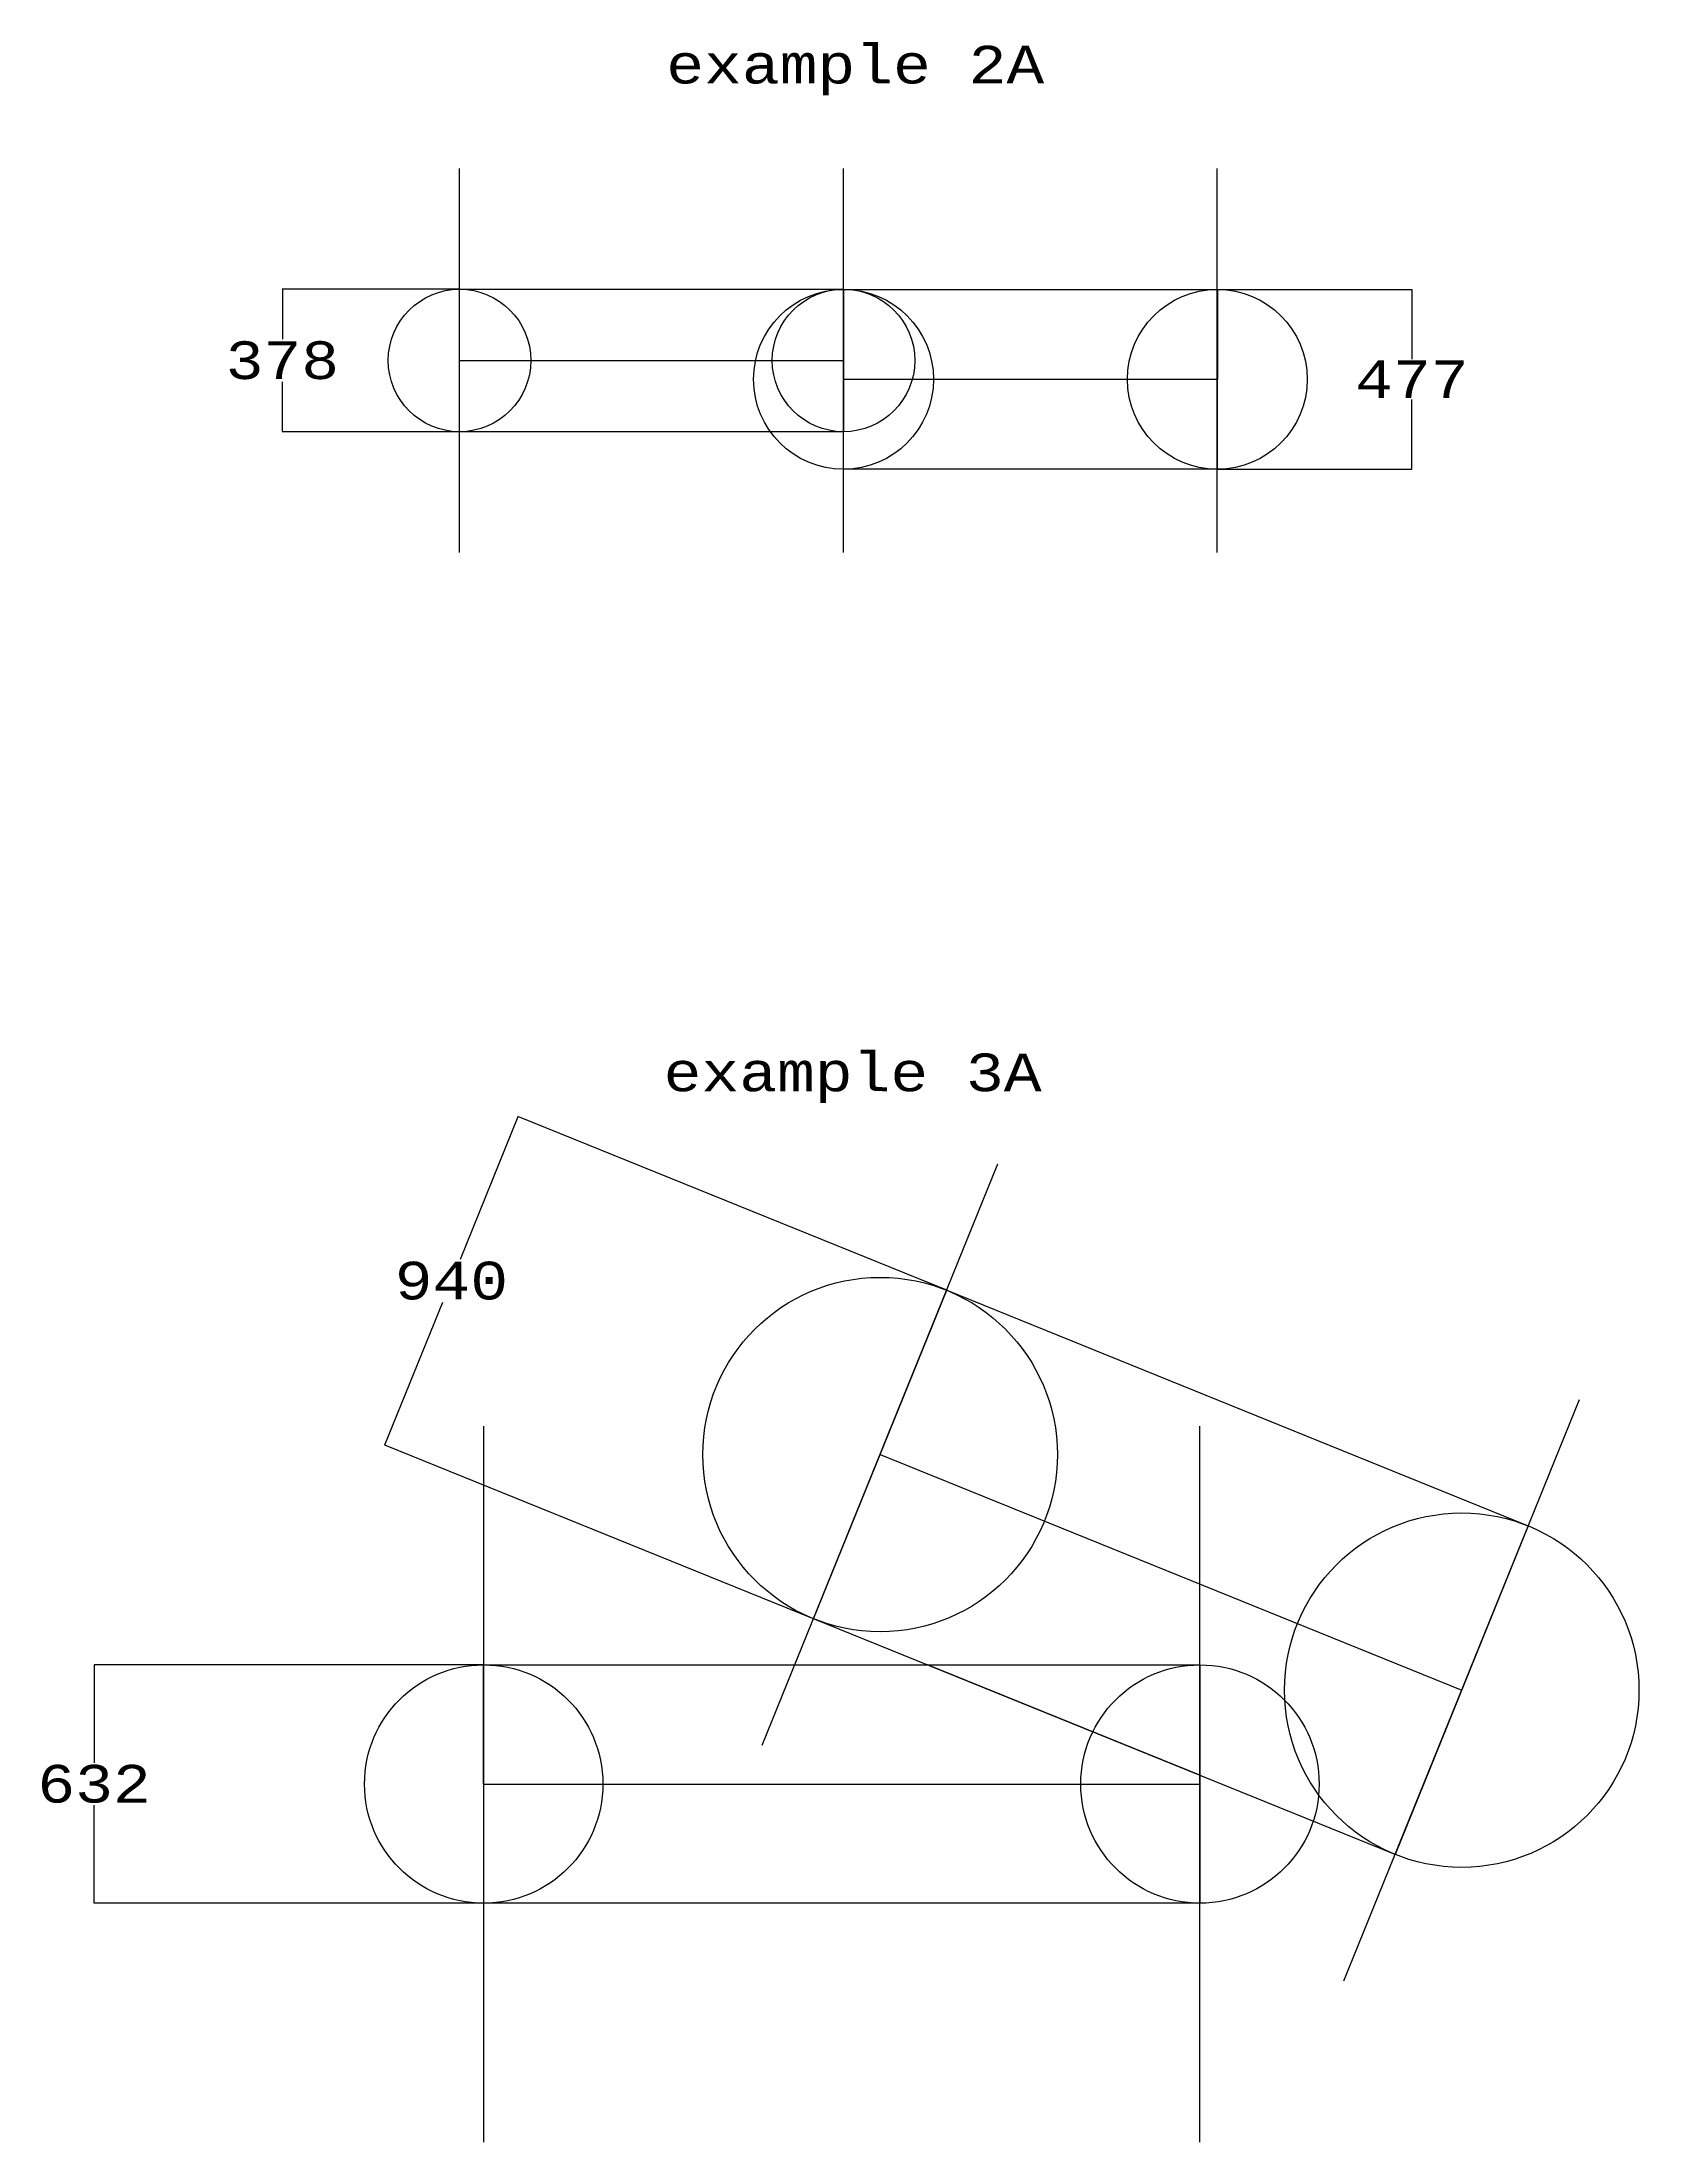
# Model space of a CAD drawing. Header units: centimetres. Extents: x -14200 to 24920, y -12667 to 8144.
# Drawn here: x -12434 to -8200, y -4362 to 1209 of the extents above; entities that cross this region are included whole.
import ezdxf

# ---------------------------------------------------------------- set-up
doc = ezdxf.new("R2010")
doc.units = ezdxf.units.CM
doc.header["$MEASUREMENT"] = 0
for name, color, linetype in [('intersection', 1, 'Continuous'), ('Rectangle', 5, 'Continuous'), ('text', 7, 'Continuous')]:
    doc.layers.add(name, color=color, linetype=linetype)
doc.styles.get("Standard").update_dxf_attribs({"font": 'COUR.TTF', "height": 100})
doc.dimstyles.get("Standard").update_dxf_attribs({"dimtxt": 0.18, "dimasz": 0.18, "dimexe": 0.18, "dimexo": 0.0625, "dimgap": 0.09, "dimtad": 0, "dimtih": 1, "dimtoh": 1, "dimdec": 0, "dimzin": 0, "dimdsep": 46, "dimtxsty": 'Standard', "dimcen": 0.09, "dimadec": 0, "dimazin": 0, "dimtfac": 1, "dimtdec": 0, "dimtofl": 0, "dimtmove": 0, "dimatfit": 3, "dimfxl": 0, "dimtolj": 1, "dimtzin": 0, "dimarcsym": 0})

# ---------------------------------------------------------------- blocks, each defined once
blk = doc.blocks.new('*D84')
at = {"color": 0, "lineweight": -2}
for p, q in [((-11327.1, 553), (-11796.9, 553)), ((-11796.7, 552.8), (-11796.7, 420.3)), ((-11796.7, 175.2), (-11796.7, 307.7)), ((-11327.1, 175), (-11796.9, 175))]:
    blk.add_line(p, q, dxfattribs=at)
at = {"color": 0}
for points in [[(-11796.8, 552.8), (-11796.7, 552.8), (-11796.7, 553)], [(-11796.8, 175.2), (-11796.7, 175.2), (-11796.7, 175)]]:
    blk.add_solid(points, dxfattribs=at)
at = {"color": 0, "insert": (-11796.7, 364), "char_height": 100, "attachment_point": 5}
blk.add_mtext('\\A1;378', dxfattribs=at)
blk = doc.blocks.new('*D85')
at = {"color": 0, "lineweight": -2}
for p, q in [((-9317.9, 552.5), (-8801.9, 552.5)), ((-8802, 552.3), (-8802, 367.8)), ((-8802, 75.7), (-8802, 260.2)), ((-9317.9, 75.5), (-8801.9, 75.5))]:
    blk.add_line(p, q, dxfattribs=at)
at = {"color": 0}
for points in [[(-8802.1, 552.3), (-8802, 552.3), (-8802, 552.5)], [(-8802.1, 75.7), (-8802, 75.7), (-8802, 75.5)]]:
    blk.add_solid(points, dxfattribs=at)
at = {"color": 0, "insert": (-8802, 314), "char_height": 100, "attachment_point": 5}
blk.add_mtext('\\A1;477', dxfattribs=at)
blk = doc.blocks.new('*D88')
at = {"color": 0, "lineweight": -2}
for p, q in [((-11263.1, -3096), (-12296.2, -3096)), ((-12296, -3096.2), (-12296, -3355.7)), ((-12296, -3727.8), (-12296, -3468.3)), ((-11263.1, -3728), (-12296.2, -3728))]:
    blk.add_line(p, q, dxfattribs=at)
at = {"color": 0}
for points in [[(-12296.1, -3096.2), (-12296, -3096.2), (-12296, -3096)], [(-12296.1, -3727.8), (-12296, -3727.8), (-12296, -3728)]]:
    blk.add_solid(points, dxfattribs=at)
at = {"color": 0, "insert": (-12296, -3412), "char_height": 100, "attachment_point": 5}
blk.add_mtext('\\A1;632', dxfattribs=at)
blk = doc.blocks.new('*D89')
at = {"color": 0, "lineweight": -2}
for p, q in [((-11172.1, -1641.9), (-11325.8, -2021)), ((-10035.5, -2102.4), (-11172.2, -1641.7)), ((-11525.1, -2512.7), (-11371.4, -2133.6)), ((-10388.6, -2973.6), (-11525.3, -2512.8))]:
    blk.add_line(p, q, dxfattribs=at)
at = {"color": 0}
for points in [[(-11172.1, -1641.9), (-11172.1, -1641.9), (-11172, -1641.7)], [(-11525.1, -2512.7), (-11525, -2512.7), (-11525.1, -2512.9)]]:
    blk.add_solid(points, dxfattribs=at)
at = {"color": 0, "insert": (-11348.6, -2077.3), "char_height": 100, "attachment_point": 5}
blk.add_mtext('\\A1;940', dxfattribs=at)

msp = doc.modelspace()

# ---------------------------------------------------------------- linework, layer by layer
for p, q in [((-11327, -145), (-11327, 873)), ((-10309, -145), (-10309, 873)), ((-9318, -145), (-9318, 873)), ((-11327, 364), (-10309, 364)), ((-10309, 314), (-9318, 314)), ((-10524.5, -3309), (-9899.5, -1767)), ((-8982.5, -3934), (-8357.5, -2392)), ((-11263, -4361.5), (-11263, -2462.5)), ((-9364, -4361.5), (-9364, -2462.5)), ((-10212, -2538), (-8670, -3163)), ((-11263, -3412), (-9364, -3412))]:
    msp.add_line(p, q)
for centre, radius in [((-11327, 364), 189), ((-10309, 314), 238.5), ((-10309, 364), 189), ((-9318, 314), 238.5), ((-10212, -2538), 470), ((-8670, -3163), 470), ((-11263, -3412), 316), ((-9364, -3412), 316)]:
    msp.add_circle(centre, radius)
at = {"layer": 'intersection'}
msp.add_lwpolyline([(-9364, -3388.8), (-10086.5, -3096), (-9364, -3096), (-9364, -3388.8)], dxfattribs=at)
at = {"layer": 'Rectangle'}
for points in [[(-11327.1, 553), (-10309, 553), (-10309, 175), (-11327, 175), (-11327.1, 553)], [(-10309, 552.5), (-9317.9, 552.5), (-9318, 75.5), (-10309, 75.5), (-10309, 552.5)], [(-10035.5, -2102.4), (-8493.5, -2727.4), (-8846.5, -3598.6), (-10388.5, -2973.6), (-10035.5, -2102.4)], [(-11263, -3096), (-9364, -3096), (-9364, -3728), (-11263, -3728), (-11263.1, -3096)]]:
    msp.add_lwpolyline(points, dxfattribs=at)

# ---------------------------------------------------------------- texts
at = {"layer": 'text'}
for s, p in [('example 2A', (-10779, 1098.7)), ('example 3A', (-10786, -1574.3))]:
    msp.add_text(s, height=100, dxfattribs=at).set_placement(p)

# ---------------------------------------------------------------- dimensions: what is measured, and where the dimension line sits
for p1, p2, distance, picture, middle in [((-11327, 553), (-11327, 175), -469.7, '*D84', (-11796.7, 364)), ((-9318, 552.5), (-9318, 75.5), 516, '*D85', (-8802, 314)), ((-10388.5, -2973.6), (-10035.5, -2102.4), 1226.4, '*D89', (-11348.6, -2077.3)), ((-11263, -3728), (-11263, -3096), 1033, '*D88', (-12296, -3412))]:
    dim = msp.add_aligned_dim(p1=p1, p2=p2, distance=distance, dimstyle='Standard')
    dim.commit()
    dim.dimension.update_dxf_attribs({"geometry": picture, "text_midpoint": middle})

doc.saveas('drawing.dxf')
